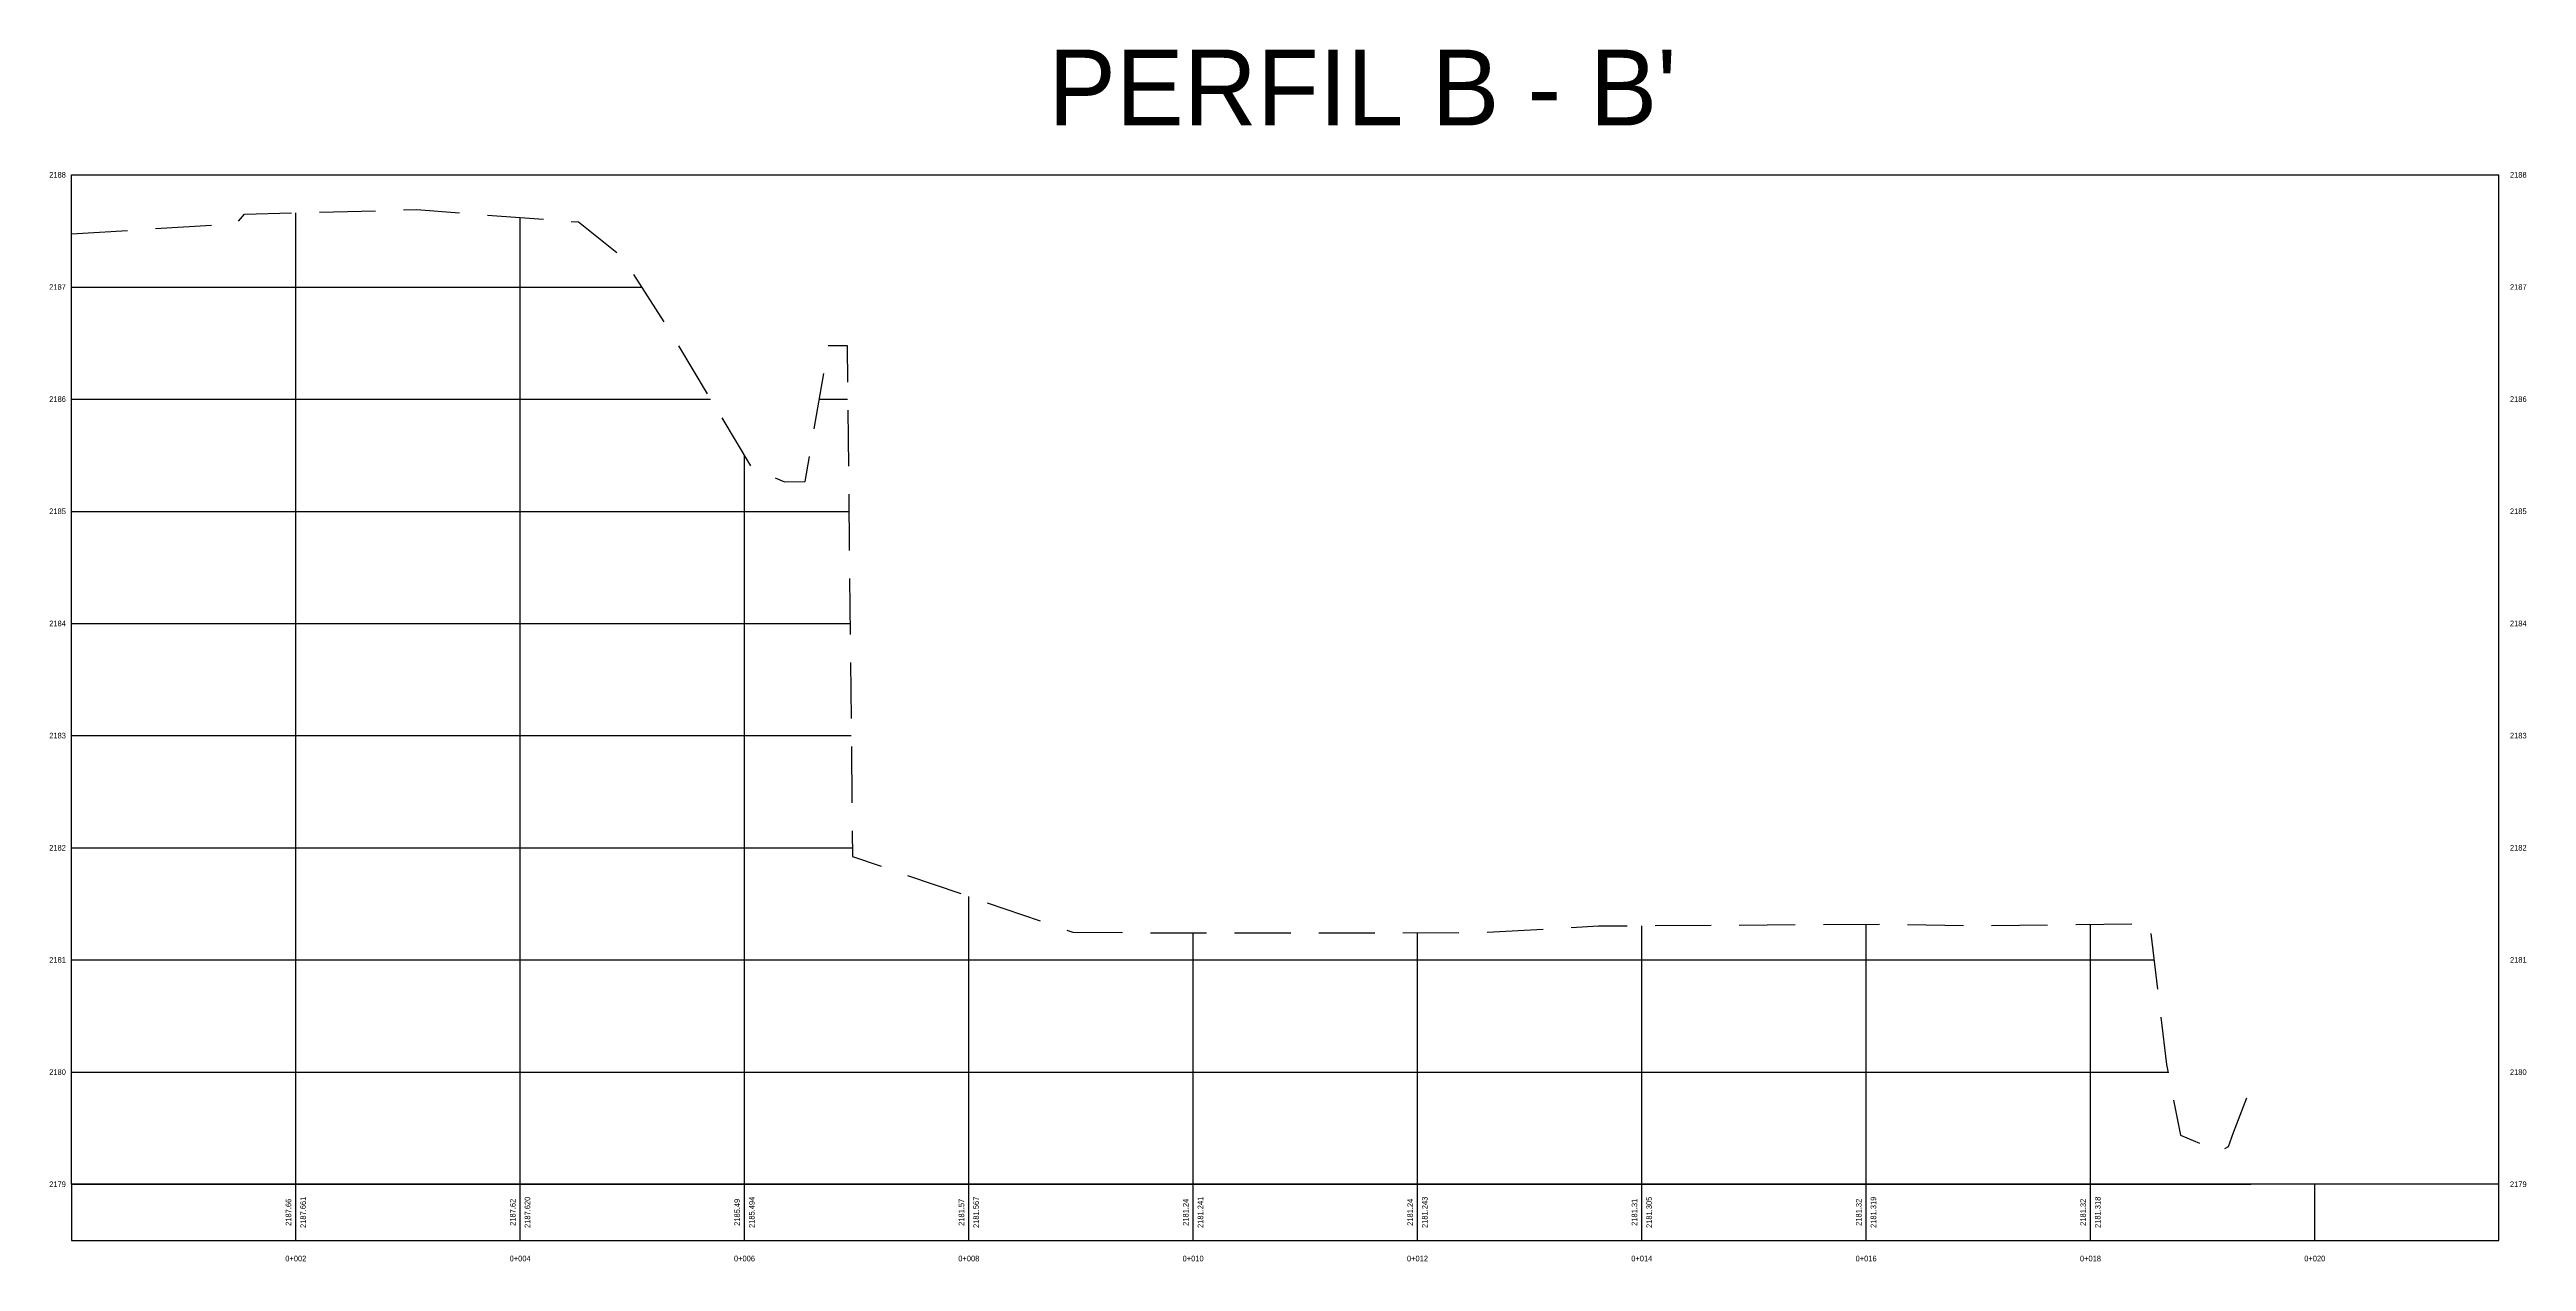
# Model space of a CAD drawing. Header units: inches. Extents: x 2908 to 3459, y -3172 to -55.
# Drawn here: x 3190.47 to 3212.55, y -131.83 to -121.03 of the extents above; entities that cross this region are included whole.
import ezdxf

# ---------------------------------------------------------------- set-up
doc = ezdxf.new("R2010")
doc.units = ezdxf.units.IN
doc.header["$MEASUREMENT"] = 0
doc.linetypes.add('DASHED', pattern=[0.75, 0.5, -0.25])
for name, color, linetype in [('C-ROAD-PROF', 1, 'DASHED'), ('C-ROAD-PROF-GRID-MAJR', 8, 'Continuous'), ('C-ROAD-PROF-TEXT', 7, 'Continuous'), ('C-ROAD-PROF-TICK', 7, 'Continuous'), ('C-ROAD-PROF-TTLB', 5, 'Continuous')]:
    doc.layers.add(name, color=color, linetype=linetype)
doc.layers.add('TEXTO 2', color=250, linetype='Continuous', lineweight=20)

msp = doc.modelspace()

# ---------------------------------------------------------------- linework, layer by layer
at = {"layer": 'C-ROAD-PROF', "color": 1, "linetype": 'DASHED', "lineweight": -3, "flags": 128}
msp.add_lwpolyline([(3190.663, -122.673), (3192.132, -122.579), (3192.207, -122.497), (3193.74, -122.456), (3195.184, -122.566), (3195.567, -122.871), (3195.978, -123.509), (3196.731, -124.764), (3197.02, -124.882), (3197.203, -124.881), (3197.4, -123.74), (3197.411, -123.666), (3197.565, -123.666), (3197.578, -123.666), (3197.622, -127.794), (3197.625, -128.223), (3199.591, -128.898), (3200.614, -128.905), (3203.236, -128.902), (3204.278, -128.843), (3206.878, -128.825), (3207.573, -128.841), (3209.191, -128.821), (3209.341, -130.077), (3209.466, -130.708), (3209.815, -130.855), (3209.893, -130.809), (3209.937, -130.685), (3210.092, -130.282)], dxfattribs=at)
at = {"layer": 'C-ROAD-PROF-GRID-MAJR', "color": 252, "linetype": 'Continuous', "lineweight": -3}
for p, q in [((3192.663, -131.146), (3192.663, -122.485)), ((3194.663, -131.146), (3194.663, -122.526)), ((3190.663, -131.146), (3190.663, -122.673)), ((3190.663, -123.146), (3195.744, -123.146)), ((3190.663, -124.146), (3196.36, -124.146)), ((3197.33, -124.146), (3197.583, -124.146)), ((3196.663, -131.146), (3196.663, -124.652)), ((3190.663, -125.146), (3197.593, -125.146)), ((3190.663, -126.146), (3197.604, -126.146)), ((3190.663, -127.146), (3197.615, -127.146)), ((3190.663, -128.146), (3197.625, -128.146)), ((3198.663, -131.146), (3198.663, -128.579)), ((3200.663, -131.146), (3200.663, -128.905)), ((3202.663, -131.146), (3202.663, -128.903)), ((3204.663, -131.146), (3204.663, -128.841)), ((3206.663, -131.146), (3206.663, -128.827)), ((3208.663, -131.146), (3208.663, -128.827)), ((3190.663, -129.146), (3209.23, -129.146)), ((3190.663, -130.146), (3209.354, -130.146)), ((3190.663, -131.146), (3210.092, -131.146))]:
    msp.add_line(p, q, dxfattribs=at)
at = {"layer": 'C-ROAD-PROF-TICK', "color": 7, "linetype": 'Continuous', "lineweight": -3}
for p, q in [((3192.663, -131.646), (3192.663, -131.146)), ((3194.663, -131.646), (3194.663, -131.146)), ((3196.663, -131.646), (3196.663, -131.146)), ((3198.663, -131.646), (3198.663, -131.146)), ((3200.663, -131.646), (3200.663, -131.146)), ((3202.663, -131.646), (3202.663, -131.146)), ((3204.663, -131.646), (3204.663, -131.146)), ((3206.663, -131.646), (3206.663, -131.146)), ((3208.663, -131.646), (3208.663, -131.146)), ((3210.663, -131.646), (3210.663, -131.146))]:
    msp.add_line(p, q, dxfattribs=at)
at = {"layer": 'C-ROAD-PROF-TTLB', "color": 5, "linetype": 'Continuous', "lineweight": -3}
msp.add_line((3190.663, -131.146), (3190.663, -122.146), dxfattribs=at)
at = {"layer": 'C-ROAD-PROF-TTLB', "color": 255, "linetype": 'Continuous', "lineweight": -3}
for p in [(3190.663, -122.146), (3212.303, -131.146)]:
    msp.add_line(p, (3212.303, -122.146), dxfattribs=at)
at = {"layer": 'C-ROAD-PROF-TTLB', "color": 5, "linetype": 'Continuous', "lineweight": -3}
msp.add_3dface([(3190.663, -131.646), (3212.303, -131.646), (3212.303, -131.146), (3190.663, -131.146)], dxfattribs=at)

# ---------------------------------------------------------------- texts
at = {"layer": 'C-ROAD-PROF-TEXT', "color": 7, "linetype": 'Continuous', "lineweight": -3, "char_height": 0.05}
for s, insert, attachment_point in [('2188', (3190.613, -122.146), 6), ('2187', (3190.613, -123.146), 6), ('2186', (3190.613, -124.146), 6), ('2185', (3190.613, -125.146), 6), ('2184', (3190.613, -126.146), 6), ('2183', (3190.613, -127.146), 6), ('2182', (3190.613, -128.146), 6), ('2181', (3190.613, -129.146), 6), ('2180', (3190.613, -130.146), 6), ('2179', (3190.613, -131.146), 6), ('0+002', (3192.663, -131.783), 2), ('0+004', (3194.663, -131.783), 2), ('0+006', (3196.663, -131.783), 2), ('0+008', (3198.663, -131.783), 2), ('0+010', (3200.663, -131.783), 2), ('0+012', (3202.663, -131.783), 2), ('0+014', (3204.663, -131.783), 2), ('0+016', (3206.663, -131.783), 2), ('0+018', (3208.663, -131.783), 2), ('0+020', (3210.663, -131.783), 2)]:
    msp.add_mtext(s, dxfattribs=dict(at, insert=insert, attachment_point=attachment_point))
at = {"layer": 'C-ROAD-PROF-TEXT', "color": 255, "linetype": 'Continuous', "lineweight": -3, "char_height": 0.05, "attachment_point": 4}
for s, insert in [('{\\C256;2188}', (3212.403, -122.146)), ('{\\C256;2187}', (3212.403, -123.146)), ('{\\C256;2186}', (3212.403, -124.146)), ('{\\C256;2185}', (3212.403, -125.146)), ('{\\C256;2184}', (3212.403, -126.146)), ('{\\C256;2183}', (3212.403, -127.146)), ('{\\C256;2182}', (3212.403, -128.146)), ('{\\C256;2181}', (3212.403, -129.146)), ('{\\C256;2180}', (3212.403, -130.146)), ('{\\C256;2179}', (3212.403, -131.146))]:
    msp.add_mtext(s, dxfattribs=dict(at, insert=insert))
at = {"layer": 'C-ROAD-PROF-TEXT', "color": 7, "linetype": 'Continuous', "lineweight": -3, "char_height": 0.05, "rotation": 90}
for s, insert, attachment_point in [('2187.66', (3192.623, -131.396), 8), ('2187.661', (3192.703, -131.396), 2), ('2187.62', (3194.623, -131.396), 8), ('2187.620', (3194.703, -131.396), 2), ('2185.49', (3196.623, -131.396), 8), ('2185.494', (3196.703, -131.396), 2), ('2181.57', (3198.623, -131.396), 8), ('2181.567', (3198.703, -131.396), 2), ('2181.24', (3200.623, -131.396), 8), ('2181.241', (3200.703, -131.396), 2), ('2181.24', (3202.623, -131.396), 8), ('2181.243', (3202.703, -131.396), 2), ('2181.31', (3204.623, -131.396), 8), ('2181.305', (3204.703, -131.396), 2), ('2181.32', (3206.623, -131.396), 8), ('2181.319', (3206.703, -131.396), 2), ('2181.32', (3208.623, -131.396), 8), ('2181.318', (3208.703, -131.396), 2)]:
    msp.add_mtext(s, dxfattribs=dict(at, insert=insert, attachment_point=attachment_point))
at = {"layer": 'TEXTO 2', "color": 0, "insert": (3199.371, -121.029), "char_height": 0.67652, "width": 6.05566, "attachment_point": 1}
msp.add_mtext("PERFIL B - B'", dxfattribs=at)

doc.saveas('drawing.dxf')
